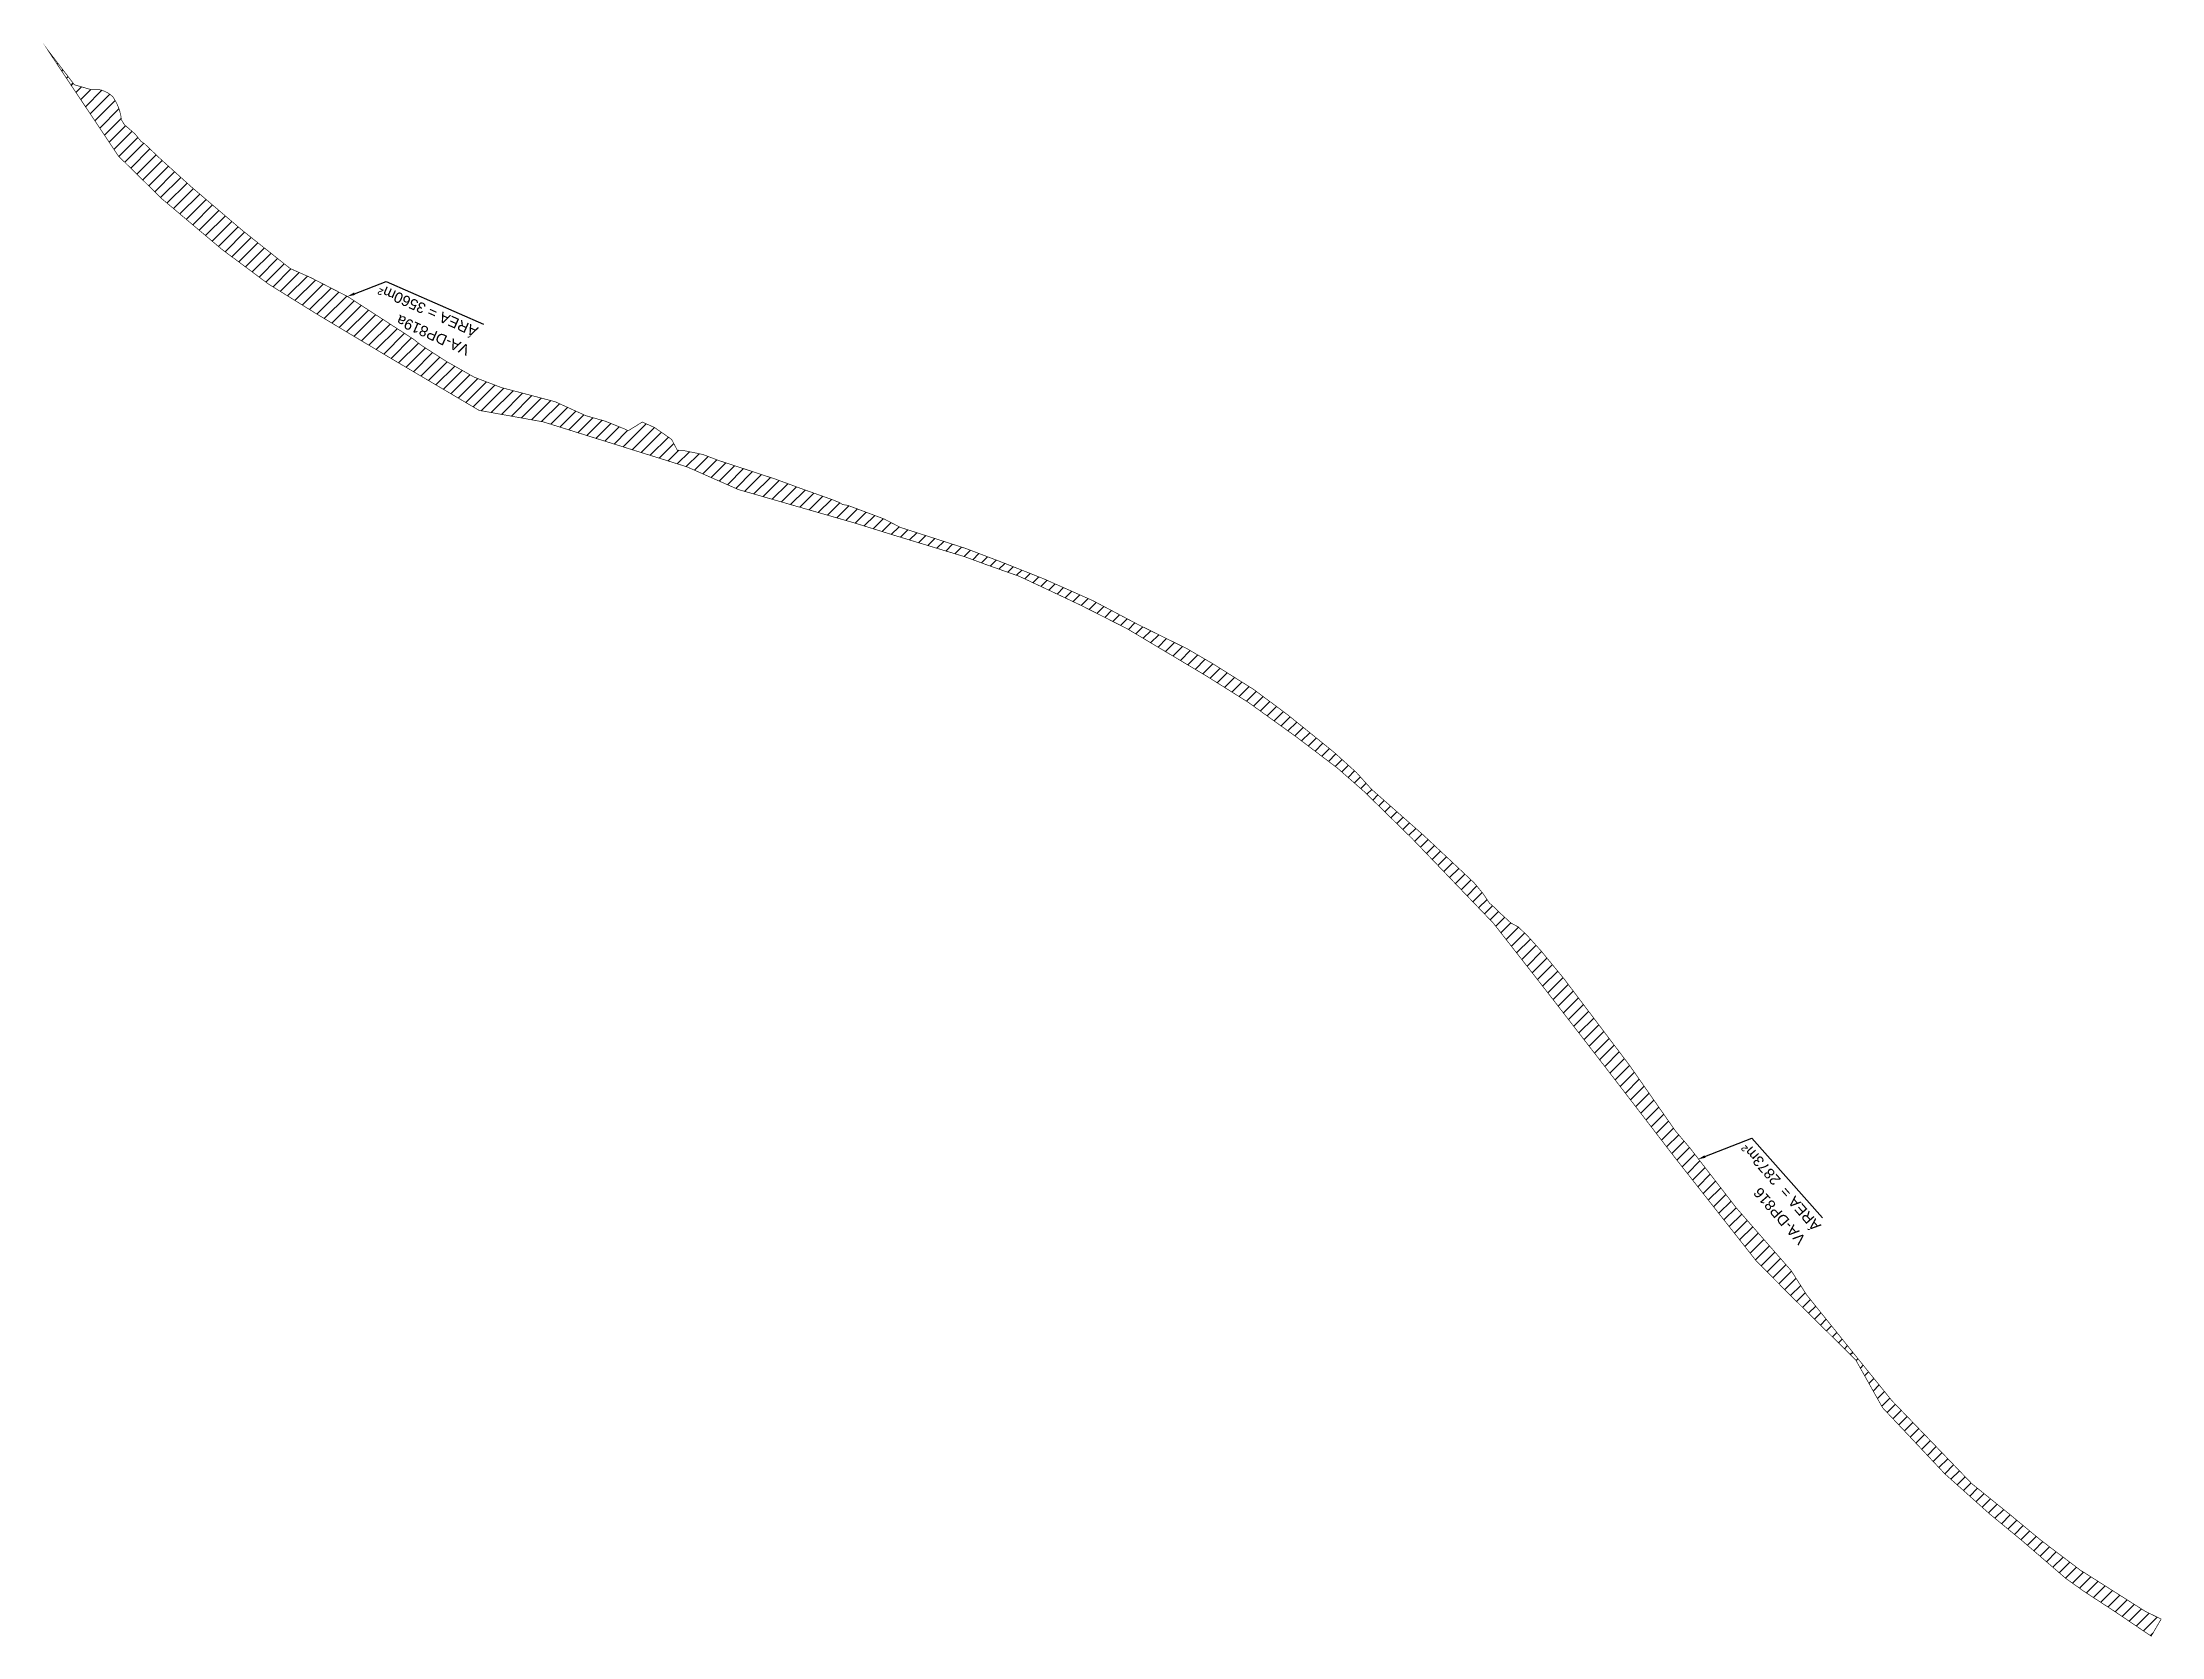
# Model space of a CAD drawing. Header units: metres. Extents: x 287051 to 328239, y 7396995 to 7466021.
# Drawn here: x 295315 to 296117, y 7461737 to 7462341 of the extents above; entities that cross this region are included whole.
import ezdxf

# ---------------------------------------------------------------- set-up
doc = ezdxf.new("R2010")
doc.units = ezdxf.units.M
doc.header["$LTSCALE"] = 10
doc.layers.add('DESAPROPRIAÇÃO', color=160, linetype='Continuous')
doc.layers.add('U-HZ-TEXTO-DESAP', color=2, linetype='Continuous')
doc.styles.add('ARIAL', font='arial.ttf')

msp = doc.modelspace()

# ---------------------------------------------------------------- texts
at = {"layer": 'U-HZ-TEXTO-DESAP', "style": 'ARIAL'}
for s, rotation, p in [('ÁREA = 3560m²', 155.94838, (295480.34, 7462232.94, 697)), ('VA-DP819a', 155.94838, (295477.23, 7462225.92, 697)), ('ÁREA =  2873m²', 131.27075, (295988.66, 7461893.18, 1359)), ('VA-DP816', 131.27075, (295982.9, 7461888.1, 1359))]:
    msp.add_text(s, height=4, rotation=rotation, dxfattribs=at).set_placement(p)

# ---------------------------------------------------------------- hatches: boundary and pattern name
at = {"layer": 'DESAPROPRIAÇÃO', "transparency": 33554687}
h = msp.add_hatch(dxfattribs=at)
h.set_pattern_fill('ANSI31', color=256)
h.paths.add_polyline_path([(295430.67, 7462244.73), (295416.7, 7462251.91), (295408.89, 7462255.36), (295390.72, 7462269.84), (295371.36, 7462286.36), (295359.69, 7462296.93), (295353.81, 7462302.54), (295352.42, 7462303.52), (295350.11, 7462306.34), (295346.12, 7462309.81), (295344.98, 7462311.67, 0.131924), (295341.71, 7462320.39, 0.237261), (295333.43, 7462323.12), (295327.17, 7462324.94), (295317.13, 7462338.06), (295322.9, 7462329.31), (295343.9, 7462297.9), (295360.32, 7462281.76), (295383.06, 7462262.6), (295400.7, 7462249.47), (295419.57, 7462237.76), (295445.92, 7462222.01), (295480.37, 7462201.69), (295504.76, 7462197.3), (295559.01, 7462180.32), (295578.68, 7462171.65), (295583.02, 7462170.42), (295622.28, 7462159.12), (295638.17, 7462154.19), (295664.35, 7462146.24), (295672.1, 7462143.38), (295684.83, 7462138.88), (295694.67, 7462134.28), (295708.49, 7462127.75), (295725.79, 7462118.98), (295756.06, 7462100.93), (295771.66, 7462091.1), (295789.7, 7462078.11), (295805.28, 7462066.3), (295815.33, 7462057.48), (295833.59, 7462039.6), (295864.35, 7462007.57), (295884.41, 7461981.94), (295907.33, 7461952.3), (295933.07, 7461918.84), (295963.79, 7461879.82), (295976.27, 7461867.21), (296001.54, 7461842.23), (296011.72, 7461824.12), (296035.24, 7461799.14), (296052.15, 7461784.01), (296064.6, 7461773.73), (296081.14, 7461759.46), (296087.95, 7461754.62), (296099.83, 7461746.85), (296113.4, 7461737.67), (296117.17, 7461744.14), (296111.23, 7461747.01), (296087.24, 7461762.24), (296087.26, 7461762.12), (296071.53, 7461774.06), (296060.37, 7461783.34), (296045.53, 7461795.35), (296015.21, 7461826.84), (296003.17, 7461841.72), (295983, 7461866.8), (295977.13, 7461875.99), (295956.37, 7461899.73), (295938.78, 7461922.46), (295933.36, 7461928.82), (295916.05, 7461953.55), (295890.94, 7461986.71), (295882.37, 7461997.14), (295877.28, 7462002.78), (295873.78, 7462006.15), (295871.07, 7462007.58), (295867.36, 7462010.97), (295864.63, 7462013.63), (295862.86, 7462015.18), (295860.66, 7462018.52), (295857.08, 7462022.84), (295838.22, 7462040.58), (295818.24, 7462058.25), (295812.56, 7462064.55), (295804.21, 7462072.1), (295798.84, 7462076.47), (295786.53, 7462086.41), (295773.61, 7462096.04), (295758.17, 7462105.76), (295748.39, 7462111.46), (295729.72, 7462120.68), (295712.59, 7462129.73), (295694.02, 7462137.96), (295678.22, 7462144.23), (295664.5, 7462149.45), (295639.86, 7462157.38), (295633.64, 7462160.6), (295619.96, 7462165.73), (295618.05, 7462166.01), (295616.82, 7462166.77), (295614.41, 7462167.76), (295602, 7462172.19), (295592.59, 7462175.65), (295570.88, 7462182.78), (295565.13, 7462184.98), (295558.1, 7462186.42), (295555.44, 7462186.6), (295554.6, 7462188.18), (295553.26, 7462190.71), (295546.77, 7462195.21), (295542.18, 7462197.26), (295536.78, 7462193.93), (295535.81, 7462194.5), (295528.19, 7462197.57), (295520.84, 7462199.65), (295509.18, 7462204.95), (295488.92, 7462210.28), (295478.55, 7462214.24), (295467.94, 7462220.25), (295458.43, 7462226.37), (295455.52, 7462228.65)])

# ---------------------------------------------------------------- linework, layer by layer
at = {"layer": 'DESAPROPRIAÇÃO', "transparency": 33554687, "const_width": 0.25, "flags": 128}
msp.add_lwpolyline([(295430.67, 7462244.73), (295416.7, 7462251.91), (295408.89, 7462255.36), (295390.72, 7462269.84), (295371.36, 7462286.36), (295359.69, 7462296.93), (295353.81, 7462302.54), (295352.42, 7462303.52), (295350.11, 7462306.34), (295346.12, 7462309.81), (295344.98, 7462311.67, 0.131924), (295341.71, 7462320.39, 0.237261), (295333.43, 7462323.12), (295327.17, 7462324.94), (295317.13, 7462338.06), (295322.9, 7462329.31), (295343.9, 7462297.9), (295360.32, 7462281.76), (295383.06, 7462262.6), (295400.7, 7462249.47), (295419.57, 7462237.76), (295445.92, 7462222.01), (295480.37, 7462201.69), (295504.76, 7462197.3), (295559.01, 7462180.32), (295578.68, 7462171.65), (295583.02, 7462170.42), (295622.28, 7462159.12), (295638.17, 7462154.19), (295664.35, 7462146.24), (295672.1, 7462143.38), (295684.83, 7462138.88), (295694.67, 7462134.28), (295708.49, 7462127.75), (295725.79, 7462118.98), (295756.06, 7462100.93), (295771.66, 7462091.1), (295789.7, 7462078.11), (295805.28, 7462066.3), (295815.33, 7462057.48), (295833.59, 7462039.6), (295864.35, 7462007.57), (295884.41, 7461981.94), (295907.33, 7461952.3), (295933.07, 7461918.84), (295963.79, 7461879.82), (295976.27, 7461867.21), (296001.54, 7461842.23), (296011.72, 7461824.12), (296035.24, 7461799.14), (296052.15, 7461784.01), (296064.6, 7461773.73), (296081.14, 7461759.46), (296087.95, 7461754.62), (296099.83, 7461746.85), (296113.4, 7461737.67), (296117.17, 7461744.14), (296111.23, 7461747.01), (296087.24, 7461762.24), (296087.26, 7461762.12), (296071.53, 7461774.06), (296060.37, 7461783.34), (296045.53, 7461795.35), (296015.21, 7461826.84), (296003.17, 7461841.72), (295983, 7461866.8), (295977.13, 7461875.99), (295956.37, 7461899.73), (295938.78, 7461922.46), (295933.36, 7461928.82), (295916.05, 7461953.55), (295890.94, 7461986.71), (295882.37, 7461997.14), (295877.28, 7462002.78), (295873.78, 7462006.15), (295871.07, 7462007.58), (295867.36, 7462010.97), (295864.63, 7462013.63), (295862.86, 7462015.18), (295860.66, 7462018.52), (295857.08, 7462022.84), (295838.22, 7462040.58), (295818.24, 7462058.25), (295812.56, 7462064.55), (295804.21, 7462072.1), (295798.84, 7462076.47), (295786.53, 7462086.41), (295773.61, 7462096.04), (295758.17, 7462105.76), (295748.39, 7462111.46), (295729.72, 7462120.68), (295712.59, 7462129.73), (295694.02, 7462137.96), (295678.22, 7462144.23), (295664.5, 7462149.45), (295639.86, 7462157.38), (295633.64, 7462160.6), (295619.96, 7462165.73), (295618.05, 7462166.01), (295616.82, 7462166.77), (295614.41, 7462167.76), (295602, 7462172.19), (295592.59, 7462175.65), (295570.88, 7462182.78), (295565.13, 7462184.98), (295558.1, 7462186.42), (295555.44, 7462186.6), (295554.6, 7462188.18), (295553.26, 7462190.71), (295546.77, 7462195.21), (295542.18, 7462197.26), (295536.78, 7462193.93), (295535.81, 7462194.5), (295528.19, 7462197.57), (295520.84, 7462199.65), (295509.18, 7462204.95), (295488.92, 7462210.28), (295478.55, 7462214.24), (295467.94, 7462220.25), (295458.43, 7462226.37), (295455.52, 7462228.65), (295430.67, 7462244.73)], format="xyb", close=True, dxfattribs=at)
at = {"layer": 'U-HZ-TEXTO-DESAP', "color": 2, "linetype": 'Continuous', "lineweight": -3}
msp.add_lwpolyline([(295433.23, 7462245.84), (295445.15, 7462250.49), (295482.06, 7462234.26)], dxfattribs=at)
at = {"layer": 'U-HZ-TEXTO-DESAP', "color": 2, "linetype": 'Continuous', "lineweight": -3, "elevation": 662}
msp.add_lwpolyline([(295944.47, 7461919.22), (295962.19, 7461926.21), (295988.96, 7461896.05)], dxfattribs=at)
at = {"layer": 'U-HZ-TEXTO-DESAP', "color": 2, "linetype": 'Continuous', "lineweight": -3}
for points in [[(295433.41, 7462245.37), (295430.43, 7462244.75), (295433.05, 7462246.31)], [(295944.65, 7461918.75, 662), (295941.68, 7461918.12, 662), (295944.29, 7461919.68, 662)]]:
    msp.add_solid(points, dxfattribs=at)

msp.set_redraw_order([(e.dxf.handle, doc.entitydb.next_handle()) for e in msp.query("TEXT MTEXT ATTDEF DIMENSION ARC_DIMENSION")])  # texts and dimensions are drawn at this point

doc.saveas('drawing.dxf')
